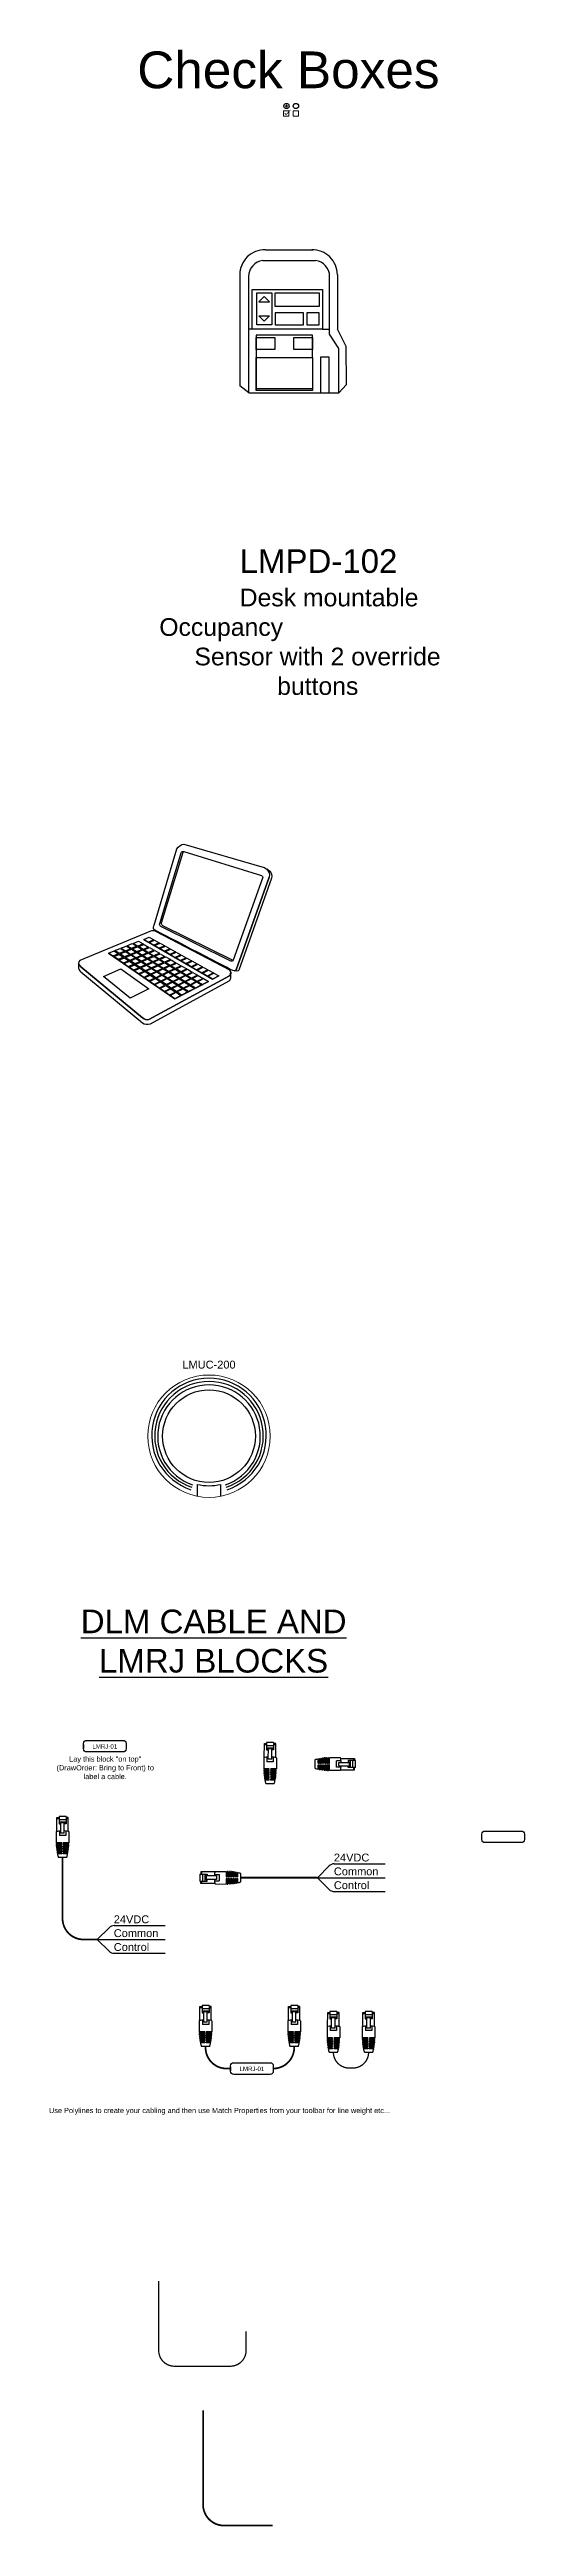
# Model space of a CAD drawing. Header units: inches. Extents: x 59 to 3361, y -1026 to 1732.
# Drawn here: x 2644 to 2780, y 52 to 761 of the extents above; entities that cross this region are included whole.
import ezdxf

# ---------------------------------------------------------------- set-up
doc = ezdxf.new("R2010")
doc.units = ezdxf.units.IN
doc.header["$MEASUREMENT"] = 0
doc.layers.add('WS_DETAIL', color=7, linetype='Continuous')
doc.styles.add('ARIAL', font='arial.ttf')

msp = doc.modelspace()

# ---------------------------------------------------------------- texts
at = {"style": 'ARIAL'}
for s, width, gutter_width, heights, insert, char_height, attachment_point in [('Check Boxes', 99.4261, 70, [0], (2712.13, 749.36), 10.5, 8), ('\\pi22.987;{\\H1.3333x;LMPD-102\\P\\pi1.0077;}Desk mountable Occupancy \\P\\pi10.052;Sensor with 2 override \\P\\pi33.696;buttons ', 89.8563, 70, [47.15], (2675.23, 617.69), 5.0625, 1), ('\\pi15.6;{\\H1.3333x;\\LDLM CABLE AND\\P\\pi20.816;LMRJ BLOCKS}', 105.9495, 70, [0], (2637.19, 314.54), 5.0625, 1), ('\\pi4.4033;Use Polylines to create your cabling and then use Match Properties from your toolbar for line weight etc...', 105.9495, 0.5, [0], (2639.3, 172.09), 1.5, 1)]:
    msp.add_mtext_dynamic_manual_height_columns(s, width=width, gutter_width=gutter_width, heights=heights, dxfattribs=dict(at, insert=insert, char_height=char_height, attachment_point=attachment_point))
at = {"insert": (2689.44, 385.7), "char_height": 2.25, "width": 40.9705, "attachment_point": 2, "style": 'ARIAL'}
msp.add_mtext('LMUC-200', dxfattribs=at)

# ---------------------------------------------------------------- blocks, each defined once
blk = doc.blocks.new('*U112')
for p, q in [((-1.8, 7.34), (-1.81, 4.17)), ((-1.64, 7.37), (-1.63, 11.37)), ((-1.63, 11.37), (-0.99, 11.37)), ((-1.63, 11.09), (-0.99, 11.09)), ((1, 11.65), (-0.99, 11.65)), ((-0.99, 11.65), (-0.99, 9.56)), ((-0.99, 10.79), (1, 10.79)), ((-0.99, 10.12), (1, 10.12)), ((-0.5, 9.76), (-0.99, 9.76)), ((-0.99, 9.56), (-0.5, 9.56)), ((-0.9, 7.49), (-0.9, 6.2)), ((-0.5, 6.9), (-0.49, 10.12)), ((0.51, 9.89), (-0.49, 9.89)), ((0.5, 6.89), (0.51, 10.12)), ((1, 9.56), (0.5, 9.56)), ((1, 9.76), (0.51, 9.76)), ((0.9, 7.49), (0.9, 6.2)), ((1, 11.65), (1, 9.56)), ((1.65, 11.37), (1, 11.37)), ((1, 11.09), (1.65, 11.09)), ((1.64, 7.37), (1.65, 11.37)), ((1.81, 7.33), (1.8, 4.16)), ((-0.21, 4.16), (-1.81, 4.17)), ((-0.21, 3.92), (-1.81, 3.92)), ((-0.21, 3.67), (-1.8, 3.67)), ((-0.21, 3.42), (-1.79, 3.43)), ((-0.21, 3.18), (-1.78, 3.18)), ((-0.22, 2.93), (-1.76, 2.93)), ((-0.22, 2.69), (-1.74, 2.69)), ((-0.22, 2.44), (-1.71, 2.44)), ((-0.22, 2.19), (-1.68, 2.19)), ((-0.22, 1.95), (-1.65, 1.95)), ((-0.22, 1.7), (-1.61, 1.7)), ((-0.22, 1.45), (-1.57, 1.45)), ((-0.22, 1.21), (-1.52, 1.21)), ((-0.22, 0.96), (-1.47, 0.96)), ((-1.21, 0), (1.21, 0)), ((0.9, 6.2), (-0.9, 6.2)), ((-0.81, 3.67), (-0.82, 3.43)), ((-0.82, 3.18), (-0.82, 2.93)), ((-0.82, 2.69), (-0.82, 2.44)), ((-0.82, 2.19), (-0.82, 1.95)), ((-0.82, 1.7), (-0.82, 1.45)), ((-0.82, 1.21), (-0.82, 0.96)), ((-0.81, 4.16), (-0.81, 3.92)), ((0.5, 6.89), (-0.5, 6.9)), ((-0.22, 2.93), (-0.21, 3.18)), ((-0.22, 2.44), (-0.22, 2.69)), ((-0.22, 1.95), (-0.22, 2.19)), ((-0.22, 1.45), (-0.22, 1.7)), ((-0.22, 0.96), (-0.22, 1.21)), ((-0.21, 3.92), (-0.21, 4.16)), ((-0.21, 3.42), (-0.21, 3.67)), ((0.2, 1.95), (0.2, 2.19)), ((1.67, 2.19), (0.2, 2.19)), ((1.64, 1.94), (0.2, 1.95)), ((0.2, 1.45), (0.2, 1.7)), ((1.6, 1.7), (0.2, 1.7)), ((1.55, 1.45), (0.2, 1.45)), ((0.2, 0.96), (0.2, 1.21)), ((1.51, 1.2), (0.2, 1.21)), ((1.45, 0.96), (0.2, 0.96)), ((0.21, 3.92), (0.21, 4.16)), ((1.8, 4.16), (0.21, 4.16)), ((1.8, 3.91), (0.21, 3.92)), ((0.21, 3.42), (0.21, 3.67)), ((1.79, 3.67), (0.21, 3.67)), ((1.78, 3.42), (0.21, 3.42)), ((0.21, 2.93), (0.21, 3.18)), ((1.77, 3.18), (0.21, 3.18)), ((1.75, 2.93), (0.21, 2.93)), ((0.21, 2.44), (0.21, 2.68)), ((1.73, 2.68), (0.21, 2.68)), ((1.7, 2.44), (0.21, 2.44)), ((0.8, 1.7), (0.8, 1.45)), ((0.8, 1.21), (0.8, 0.96)), ((0.81, 4.16), (0.81, 3.92)), ((0.81, 3.67), (0.81, 3.42)), ((0.81, 3.18), (0.81, 2.93)), ((0.81, 2.68), (0.81, 2.44)), ((0.81, 2.19), (0.81, 1.94))]:
    blk.add_line(p, q)
for centre, radius, start, end in [((-0.01, -0.65), 8.19, 93.42122, 102.66034), ((-0.01, -0.65), 8.19, 77.17806, 86.41718), ((13.26, 4.15), 15.07, 180.85618, 181.79342), ((13.26, 4.15), 15.07, 182.73115, 183.66964), ((13.26, 4.15), 15.07, 184.60914, 185.5499), ((13.26, 4.15), 15.07, 186.49219, 187.43627), ((13.26, 4.15), 15.07, 188.38241, 189.33088), ((13.26, 4.15), 15.07, 190.28195, 191.23592), ((13.26, 4.15), 15.07, 192.19309, 195.95706), ((-13.27, 4.18), 15.07, 343.88134, 347.64532), ((-13.27, 4.18), 15.07, 348.60248, 349.55645), ((-13.27, 4.18), 15.07, 350.50753, 351.456), ((-13.27, 4.18), 15.07, 352.40213, 353.34621), ((-13.27, 4.18), 15.07, 354.2885, 355.22926), ((-13.27, 4.18), 15.07, 356.16876, 357.10725), ((-13.27, 4.18), 15.07, 358.04499, 358.98222)]:
    blk.add_arc(centre, radius, start, end)
blk = doc.blocks.new('*U194')
for p, q in [((9.93, -35.16), (13.3, -31.79)), ((9.93, -35.16), (29.28, -35.16)), ((9.93, -35.16), (13.3, -38.52)), ((14.71, -31.2), (29.28, -31.2)), ((14.71, -39.11), (29.28, -39.11))]:
    blk.add_line(p, q)
at = {"const_width": 0.5}
blk.add_lwpolyline([(-0.01, -11.65), (-0.01, -29.16, 0.414214), (5.99, -35.16), (9.93, -35.16)], format="xyb", dxfattribs=at)
for centre, start, end in [((14.71, -33.2), 90, 135), ((14.71, -37.11), 225, 270)]:
    blk.add_arc(centre, 2, start, end)
blk.add_blockref('*U112', (-0.01, -11.65))
at = {"linetype": 'Continuous', "char_height": 2.25, "width": 37.309, "attachment_point": 4, "style": 'ARIAL'}
for s, insert in [('24VDC', (14.63, -29.41)), ('Common', (14.63, -33.36)), ('Control', (14.63, -37.32))]:
    blk.add_mtext(s, dxfattribs=dict(at, insert=insert))
blk = doc.blocks.new('*U278')
for p, q in [((-11.65, 1), (-9.56, 1)), ((-11.65, 1), (-11.65, -0.99)), ((-7.37, 1.64), (-11.37, 1.65)), ((-11.37, 1.65), (-11.37, 1)), ((-11.09, 1), (-11.09, 1.65)), ((-10.79, -0.99), (-10.79, 1)), ((-10.12, -0.99), (-10.12, 1)), ((-6.89, 0.5), (-10.12, 0.51)), ((-9.89, 0.51), (-9.89, -0.49)), ((-9.76, 1), (-9.76, 0.51)), ((-9.56, 1), (-9.56, 0.5)), ((-7.49, 0.9), (-6.2, 0.9)), ((-7.33, 1.81), (-4.16, 1.8)), ((-6.89, 0.5), (-6.9, -0.5)), ((-6.2, 0.9), (-6.2, -0.9)), ((-4.16, 1.8), (-4.16, 0.21)), ((-4.16, 0.81), (-3.92, 0.81)), ((-3.92, 0.21), (-4.16, 0.21)), ((-3.91, 1.8), (-3.92, 0.21)), ((-3.67, 1.79), (-3.67, 0.21)), ((-3.67, 0.81), (-3.42, 0.81)), ((-3.42, 0.21), (-3.67, 0.21)), ((-3.42, 1.78), (-3.42, 0.21)), ((-3.18, 1.77), (-3.18, 0.21)), ((-3.18, 0.81), (-2.93, 0.81)), ((-2.93, 0.21), (-3.18, 0.21)), ((-2.93, 1.75), (-2.93, 0.21)), ((-2.68, 1.73), (-2.68, 0.21)), ((-2.68, 0.81), (-2.44, 0.81)), ((-2.44, 0.21), (-2.68, 0.21)), ((-2.44, 1.7), (-2.44, 0.21)), ((-2.19, 1.67), (-2.19, 0.2)), ((-2.19, 0.81), (-1.94, 0.81)), ((-1.95, 0.2), (-2.19, 0.2)), ((-1.94, 1.64), (-1.95, 0.2)), ((-1.7, 1.6), (-1.7, 0.2)), ((-1.7, 0.8), (-1.45, 0.8)), ((-1.45, 0.2), (-1.7, 0.2)), ((-1.45, 1.55), (-1.45, 0.2)), ((-1.2, 1.51), (-1.21, 0.2)), ((-1.21, 0.8), (-0.96, 0.8)), ((-0.96, 0.2), (-1.21, 0.2)), ((-0.96, 1.45), (-0.96, 0.2)), ((0, -1.21), (0, 1.21)), ((-11.65, -0.99), (-9.56, -0.99)), ((-11.37, -1.63), (-11.37, -0.99)), ((-7.37, -1.64), (-11.37, -1.63)), ((-11.09, -1.63), (-11.09, -0.99)), ((-6.9, -0.5), (-10.12, -0.49)), ((-9.76, -0.5), (-9.76, -0.99)), ((-9.56, -0.99), (-9.56, -0.5)), ((-7.49, -0.9), (-6.2, -0.9)), ((-7.34, -1.8), (-4.17, -1.81)), ((-4.16, -0.21), (-4.17, -1.81)), ((-3.92, -0.21), (-4.16, -0.21)), ((-4.16, -0.81), (-3.92, -0.81)), ((-3.92, -0.21), (-3.92, -1.81)), ((-3.67, -0.21), (-3.67, -1.8)), ((-3.42, -0.21), (-3.67, -0.21)), ((-3.67, -0.81), (-3.43, -0.82)), ((-3.42, -0.21), (-3.43, -1.79)), ((-3.18, -0.21), (-3.18, -1.78)), ((-2.93, -0.22), (-3.18, -0.21)), ((-3.18, -0.82), (-2.93, -0.82)), ((-2.93, -0.22), (-2.93, -1.76)), ((-2.69, -0.22), (-2.69, -1.74)), ((-2.44, -0.22), (-2.69, -0.22)), ((-2.69, -0.82), (-2.44, -0.82)), ((-2.44, -0.22), (-2.44, -1.71)), ((-2.19, -0.22), (-2.19, -1.68)), ((-1.95, -0.22), (-2.19, -0.22)), ((-2.19, -0.82), (-1.95, -0.82)), ((-1.95, -0.22), (-1.95, -1.65)), ((-1.7, -0.22), (-1.7, -1.61)), ((-1.45, -0.22), (-1.7, -0.22)), ((-1.7, -0.82), (-1.45, -0.82)), ((-1.45, -0.22), (-1.45, -1.57)), ((-1.21, -0.22), (-1.21, -1.52)), ((-0.96, -0.22), (-1.21, -0.22)), ((-1.21, -0.82), (-0.96, -0.82)), ((-0.96, -0.22), (-0.96, -1.47))]:
    blk.add_line(p, q)
for centre, radius, start, end in [((0.65, -0.01), 8.19, 167.17806, 176.41718), ((-4.18, -13.27), 15.07, 88.04499, 88.98222), ((-4.18, -13.27), 15.07, 86.16876, 87.10725), ((-4.18, -13.27), 15.07, 84.2885, 85.22926), ((-4.18, -13.27), 15.07, 82.40213, 83.34621), ((-4.18, -13.27), 15.07, 80.50753, 81.456), ((-4.18, -13.27), 15.07, 78.60248, 79.55645), ((-4.18, -13.27), 15.07, 73.88134, 77.64532), ((0.65, -0.01), 8.19, 183.42122, 192.66034), ((-4.15, 13.26), 15.07, 270.85618, 271.79342), ((-4.15, 13.26), 15.07, 272.73115, 273.66964), ((-4.15, 13.26), 15.07, 274.60914, 275.5499), ((-4.15, 13.26), 15.07, 276.49219, 277.43627), ((-4.15, 13.26), 15.07, 278.38241, 279.33088), ((-4.15, 13.26), 15.07, 280.28195, 281.23592), ((-4.15, 13.26), 15.07, 282.19309, 285.95706)]:
    blk.add_arc(centre, radius, start, end)
blk = doc.blocks.new('*U193')
for p, q in [((33.56, -0.01), (36.93, 3.36)), ((38.35, 3.95), (52.92, 3.95)), ((33.56, -0.01), (52.92, -0.01)), ((33.56, -0.01), (36.93, -3.38)), ((38.35, -3.96), (52.92, -3.96))]:
    blk.add_line(p, q)
at = {"const_width": 0.5}
blk.add_lwpolyline([(11.65, -0.01), (33.56, -0.01)], dxfattribs=at)
for centre, start, end in [((38.35, 1.95), 90, 135), ((38.35, -1.96), 225, 270)]:
    blk.add_arc(centre, 2, start, end)
blk.add_blockref('*U278', (11.65, -0.01))
at = {"linetype": 'Continuous', "char_height": 2.25, "width": 37.309, "attachment_point": 4, "style": 'ARIAL'}
for s, insert in [('24VDC', (38.27, 5.74)), ('Common', (38.27, 1.78)), ('Control', (38.27, -2.17))]:
    blk.add_mtext(s, dxfattribs=dict(at, insert=insert))
blk = doc.blocks.new('*U219')
at = {"linetype": 'Continuous', "lineweight": 0, "flags": 128}
blk.add_lwpolyline([(-0.75, -0.75), (0.75, -0.75), (0.75, 0.75), (-0.75, 0.75)], close=True, dxfattribs=at)
at = {"lineweight": 0, "const_width": 0.2}
blk.add_lwpolyline([(-0.45, 0.15), (-0.07, -0.37), (1.17, 0.99)], dxfattribs=at)
blk = doc.blocks.new('*U117')
blk.add_circle((0, 0), 0.75)
blk = doc.blocks.new('*U220')
at = {"const_width": 0.375}
blk.add_lwpolyline([(-0.1875, 0, 1), (0.1875, 0, 1)], format="xyb", close=True, dxfattribs=at)
blk.add_circle((0, 0), 0.75)
blk = doc.blocks.new('*U118')
at = {"linetype": 'Continuous', "lineweight": 0, "flags": 128}
blk.add_lwpolyline([(-0.75, -0.75), (0.75, -0.75), (0.75, 0.75), (-0.75, 0.75)], close=True, dxfattribs=at)
blk = doc.blocks.new('*U249')
at = {"insert": (0, -0.08), "char_height": 1.25, "attachment_point": 5, "style": 'ARIAL', "bg_fill": 3, "box_fill_scale": 1, "bg_fill_color": 256, "bg_fill_transparency": 0}
blk.add_mtext_dynamic_manual_height_columns('LMRJ-01', width=12.0337, gutter_width=70, heights=[2.35], dxfattribs=at)
blk.add_lwpolyline([(-5.21, 1.66), (5.21, 1.66, -0.414214), (6.09, 0.78), (6.09, -0.78, -0.414214), (5.21, -1.66), (-5.21, -1.66, -0.414214), (-6.09, -0.78), (-6.09, 0.78, -0.414214)], format="xyb", close=True)
blk = doc.blocks.new('*U116')
for p, q in [((0, 1.21), (0, -1.21)), ((0.96, 0.22), (0.96, 1.47)), ((1.21, 0.82), (0.96, 0.82)), ((0.96, 0.22), (1.21, 0.22)), ((1.21, 0.22), (1.21, 1.52)), ((1.45, 0.22), (1.45, 1.57)), ((1.7, 0.82), (1.45, 0.82)), ((1.45, 0.22), (1.7, 0.22)), ((1.7, 0.22), (1.7, 1.61)), ((1.95, 0.22), (1.95, 1.65)), ((2.19, 0.82), (1.95, 0.82)), ((1.95, 0.22), (2.19, 0.22)), ((2.19, 0.22), (2.19, 1.68)), ((2.44, 0.22), (2.44, 1.71)), ((2.69, 0.82), (2.44, 0.82)), ((2.44, 0.22), (2.69, 0.22)), ((2.69, 0.22), (2.69, 1.74)), ((2.93, 0.22), (2.93, 1.76)), ((3.18, 0.82), (2.93, 0.82)), ((2.93, 0.22), (3.18, 0.21)), ((3.18, 0.21), (3.18, 1.78)), ((3.42, 0.21), (3.43, 1.79)), ((3.42, 0.21), (3.67, 0.21)), ((3.67, 0.81), (3.43, 0.82)), ((3.67, 0.21), (3.67, 1.8)), ((3.92, 0.21), (3.92, 1.81)), ((4.16, 0.81), (3.92, 0.81)), ((3.92, 0.21), (4.16, 0.21)), ((4.16, 0.21), (4.17, 1.81)), ((7.34, 1.8), (4.17, 1.81)), ((6.2, -0.9), (6.2, 0.9)), ((7.49, 0.9), (6.2, 0.9)), ((6.89, -0.5), (6.9, 0.5)), ((6.9, 0.5), (10.12, 0.49)), ((7.37, 1.64), (11.37, 1.63)), ((11.65, 0.99), (9.56, 0.99)), ((9.56, 0.99), (9.56, 0.5)), ((9.76, 0.5), (9.76, 0.99)), ((9.89, -0.51), (9.89, 0.49)), ((10.12, 0.99), (10.12, -1)), ((10.79, 0.99), (10.79, -1)), ((11.09, 1.63), (11.09, 0.99)), ((11.37, 1.63), (11.37, 0.99)), ((11.65, -1), (11.65, 0.99)), ((0.96, -0.2), (1.21, -0.2)), ((0.96, -1.45), (0.96, -0.2)), ((1.21, -0.8), (0.96, -0.8)), ((1.2, -1.51), (1.21, -0.2)), ((1.45, -0.2), (1.7, -0.2)), ((1.45, -1.55), (1.45, -0.2)), ((1.7, -0.8), (1.45, -0.8)), ((1.7, -1.6), (1.7, -0.2)), ((1.94, -1.64), (1.95, -0.2)), ((2.19, -0.81), (1.94, -0.81)), ((1.95, -0.2), (2.19, -0.2)), ((2.19, -1.67), (2.19, -0.2)), ((2.44, -0.21), (2.68, -0.21)), ((2.44, -1.7), (2.44, -0.21)), ((2.68, -0.81), (2.44, -0.81)), ((2.68, -1.73), (2.68, -0.21)), ((2.93, -0.21), (3.18, -0.21)), ((2.93, -1.75), (2.93, -0.21)), ((3.18, -0.81), (2.93, -0.81)), ((3.18, -1.77), (3.18, -0.21)), ((3.42, -0.21), (3.67, -0.21)), ((3.42, -1.78), (3.42, -0.21)), ((3.67, -0.81), (3.42, -0.81)), ((3.67, -1.79), (3.67, -0.21)), ((3.91, -1.8), (3.92, -0.21)), ((3.92, -0.21), (4.16, -0.21)), ((4.16, -0.81), (3.92, -0.81)), ((4.16, -1.8), (4.16, -0.21)), ((7.33, -1.81), (4.16, -1.8)), ((7.49, -0.9), (6.2, -0.9)), ((6.89, -0.5), (10.12, -0.51)), ((7.37, -1.64), (11.37, -1.65)), ((9.56, -1), (9.56, -0.5)), ((11.65, -1), (9.56, -1)), ((9.76, -1), (9.76, -0.51)), ((11.09, -1), (11.09, -1.65)), ((11.37, -1.65), (11.37, -1))]:
    blk.add_line(p, q)
for centre, radius, start, end in [((4.15, -13.26), 15.07, 102.19309, 105.95706), ((4.15, -13.26), 15.07, 100.28195, 101.23592), ((4.15, -13.26), 15.07, 98.38241, 99.33088), ((4.15, -13.26), 15.07, 96.49219, 97.43627), ((4.15, -13.26), 15.07, 94.60914, 95.5499), ((4.15, -13.26), 15.07, 92.73115, 93.66964), ((4.15, -13.26), 15.07, 90.85618, 91.79342), ((-0.65, 0.01), 8.19, 3.42122, 12.66034), ((4.18, 13.27), 15.07, 253.88134, 257.64532), ((4.18, 13.27), 15.07, 258.60248, 259.55645), ((4.18, 13.27), 15.07, 260.50753, 261.456), ((4.18, 13.27), 15.07, 262.40213, 263.34621), ((4.18, 13.27), 15.07, 264.2885, 265.22926), ((4.18, 13.27), 15.07, 266.16876, 267.10725), ((4.18, 13.27), 15.07, 268.04499, 268.98222), ((-0.65, 0.01), 8.19, 347.17806, 356.41718)]:
    blk.add_arc(centre, radius, start, end)
blk = doc.blocks.new('*U129')
at = {"layer": 'WS_DETAIL', "const_width": 0.5}
for points in [[(0, 32.54), (0, 6)], [(33.31, 6), (33.31, 13.31)], [(6, 0), (27.31, 0)]]:
    blk.add_lwpolyline(points, dxfattribs=at)
for points in [[(0, 6, 0.414214), (6, 0)], [(27.31, 0, 0.414214), (33.31, 6)]]:
    blk.add_lwpolyline(points, format="xyb", dxfattribs=at)
blk = doc.blocks.new('*U152')
at = {"layer": 'WS_DETAIL', "const_width": 0.5}
for points in [[(0, 6.36), (0, 6)], [(6, 0), (19.34, 0)], [(25.34, 6), (25.34, 6.36)]]:
    blk.add_lwpolyline(points, dxfattribs=at)
for points in [[(0, 6, 0.414214), (6, 0)], [(19.34, 0, 0.414214), (25.34, 6)]]:
    blk.add_lwpolyline(points, format="xyb", dxfattribs=at)
blk = doc.blocks.new('*U142')
at = {"const_width": 0.5}
for points in [[(0, 32.98), (0, 6)], [(6, 0), (19.85, 0)]]:
    blk.add_lwpolyline(points, dxfattribs=at)
blk.add_lwpolyline([(0, 6, 0.414214), (6, 0)], format="xyb", dxfattribs=at)
blk = doc.blocks.new('Laptop_TW')
for p, q in [((-6.57, 7.1), (13.1, -4.27)), ((-16.63, 3.18), (2.25, -9.87)), ((-12.27, 0.15), (-3.67, -5.8)), ((-1.92, -4.98), (-10.62, 0.85)), ((-18.06, -3.57), (-13.11, -1.34)), ((-18.06, -3.57), (-13.11, -1.34)), ((-10.49, -9.76), (-18.06, -3.57)), ((-13.11, -1.34), (-5.14, -7.07)), ((-13.11, -1.34), (-5.14, -7.07)), ((-5.14, -7.07), (-10.49, -9.76)), ((-3.67, -5.8), (-1.92, -4.98)), ((2.25, -9.87), (11.92, -4.94)), ((13.1, -4.27), (14.86, -3.37))]:
    blk.add_line(p, q)
for points in [[(-6.57, 7.1), (-5.02, 7.71), (-3.71, 6.97), (-5.28, 6.33)], [(-16.63, 3.18), (-15.08, 3.79), (-13.84, 2.96), (-15.41, 2.33)], [(-12.35, 1.97), (-13.94, 1.31), (-15.17, 2.17), (-13.6, 2.81)], [(-14.86, 3.9), (-13.31, 4.51), (-11.99, 3.7), (-13.57, 3.07)], [(-10.87, 0.98), (-12.47, 0.3), (-13.7, 1.16), (-12.12, 1.82)], [(-10.49, 2.73), (-12.08, 2.08), (-13.38, 2.91), (-11.81, 3.55)], [(-13.15, 4.57), (-11.6, 5.18), (-10.3, 4.39), (-11.87, 3.75)], [(-9.38, -0.02), (-11, -0.72), (-12.24, 0.15), (-10.64, 0.83)], [(-8.99, 1.77), (-10.6, 1.09), (-11.9, 1.93), (-10.32, 2.59)], [(-8.77, 3.45), (-10.36, 2.79), (-11.65, 3.61), (-10.09, 4.25)], [(-11.45, 5.27), (-9.9, 5.88), (-8.58, 5.11), (-10.15, 4.48)], [(-7.49, 0.8), (-9.12, 0.1), (-10.42, 0.94), (-8.82, 1.62)], [(-7.25, 2.5), (-8.86, 1.82), (-10.16, 2.65), (-8.57, 3.31)], [(-7.03, 4.19), (-8.62, 3.54), (-9.93, 4.34), (-8.37, 4.97)], [(-9.61, 5.93), (-8.06, 6.54), (-6.74, 5.79), (-8.32, 5.15)], [(-5.99, -0.17), (-7.63, -0.89), (-8.94, -0.05), (-7.33, 0.66)], [(-5.73, 1.56), (-7.35, 0.86), (-8.66, 1.69), (-7.06, 2.37)], [(-5.49, 3.27), (-7.1, 2.59), (-8.41, 3.4), (-6.83, 4.06)], [(-5.19, 4.9), (-6.78, 4.24), (-8.08, 5.01), (-6.51, 5.65)], [(-4.21, 0.62), (-5.84, -0.11), (-7.16, 0.72), (-5.55, 1.43)], [(-3.95, 2.36), (-5.57, 1.65), (-6.89, 2.46), (-5.29, 3.14)], [(-3.63, 4), (-5.24, 3.32), (-6.55, 4.1), (-4.96, 4.76)], [(-2.68, -0.32), (-4.34, -1.07), (-5.67, -0.24), (-4.04, 0.5)], [(-2.41, 1.44), (-4.04, 0.71), (-5.37, 1.52), (-3.75, 2.23)], [(-2.16, 6.11), (-3.75, 5.45), (-5.05, 6.22), (-3.48, 6.86)], [(-2.08, 3.11), (-3.7, 2.4), (-5.02, 3.19), (-3.42, 3.87)], [(-0.87, 0.52), (-2.52, -0.23), (-3.85, 0.58), (-2.21, 1.32)], [(-0.61, 5.24), (-2.22, 4.56), (-3.52, 5.34), (-1.94, 6)], [(-0.52, 2.21), (-2.16, 1.49), (-3.49, 2.27), (-1.87, 2.98)], [(0.68, -0.4), (-0.99, -1.17), (-2.33, -0.36), (-0.68, 0.4)], [(0.94, 4.38), (-0.69, 3.68), (-2, 4.46), (-0.4, 5.15)], [(1.03, 1.32), (-0.62, 0.57), (-1.96, 1.36), (-0.32, 2.09)], [(2.48, 3.52), (0.85, 2.8), (-0.48, 3.58), (1.14, 4.29)], [(2.59, 0.42), (0.92, -0.35), (-0.42, 0.45), (1.23, 1.21)], [(4.03, 2.66), (2.38, 1.91), (1.04, 2.7), (2.68, 3.43)], [(4.14, -0.47), (2.46, -1.26), (1.11, -0.47), (2.77, 0.32)], [(5.58, 1.8), (3.91, 1.03), (2.57, 1.82), (4.22, 2.58)], [(7.13, 0.94), (5.44, 0.15), (4.09, 0.94), (5.76, 1.72)], [(8.67, 0.08), (6.97, -0.74), (5.61, 0.06), (7.3, 0.87)], [(10.22, -0.78), (8.5, -1.62), (7.14, -0.82), (8.84, 0.01)], [(-7.89, -1.01), (-9.53, -1.74), (-10.78, -0.86), (-9.16, -0.15)], [(-6.4, -2.01), (-8.05, -2.75), (-9.32, -1.87), (-7.69, -1.14)], [(-4.91, -3), (-6.58, -3.77), (-7.86, -2.88), (-6.21, -2.12)], [(-4.49, -1.14), (-6.15, -1.89), (-7.46, -1.03), (-5.83, -0.3)], [(-3.43, -3.99), (-5.11, -4.79), (-6.39, -3.89), (-4.73, -3.11)], [(-2.99, -2.11), (-4.66, -2.88), (-5.98, -2.02), (-4.34, -1.26)], [(-1.94, -4.99), (-3.64, -5.8), (-4.93, -4.91), (-3.25, -4.1)], [(-1.49, -3.07), (-3.18, -3.87), (-4.51, -3), (-2.84, -2.22)], [(-1.16, -1.26), (-2.83, -2.03), (-4.17, -1.2), (-2.52, -0.44)], [(-0.45, -5.98), (-2.17, -6.82), (-3.47, -5.92), (-1.77, -5.08)], [(0.01, -4.04), (-1.69, -4.86), (-3.03, -3.99), (-1.34, -3.18)], [(0.36, -2.21), (-1.32, -3), (-2.68, -2.16), (-1.01, -1.38)], [(1.04, -6.97), (-0.7, -7.84), (-2.01, -6.93), (-0.29, -6.07)], [(1.51, -5.01), (-0.21, -5.85), (-1.55, -4.98), (0.15, -4.14)], [(1.88, -3.15), (0.18, -3.96), (-1.18, -3.12), (0.5, -2.32)], [(2.22, -1.32), (0.53, -2.11), (-0.8, -1.29), (0.86, -0.51)], [(2.52, -7.97), (0.78, -8.85), (-0.55, -7.94), (1.19, -7.06)], [(3.01, -5.98), (1.27, -6.84), (-0.07, -5.96), (1.65, -5.11)], [(3.41, -4.09), (1.69, -4.93), (0.32, -4.09), (2.02, -3.25)], [(3.76, -2.24), (2.06, -3.06), (0.72, -2.23), (2.4, -1.43)], [(4.51, -6.95), (2.76, -7.83), (1.41, -6.95), (3.14, -6.07)], [(4.93, -5.03), (3.2, -5.89), (1.81, -5.05), (3.53, -4.19)], [(5.3, -3.16), (3.59, -4), (2.24, -3.17), (3.94, -2.34)], [(5.7, -1.37), (4, -2.18), (2.64, -1.38), (4.32, -0.57)], [(4.64, -7.03), (6.01, -7.91), (4.24, -8.82), (2.89, -7.93)], [(6.45, -5.97), (4.7, -6.86), (3.31, -6.01), (5.04, -5.13)], [(6.85, -4.08), (5.11, -4.94), (3.76, -4.11), (5.47, -3.25)], [(7.26, -2.26), (5.54, -3.1), (4.17, -2.29), (5.87, -1.46)], [(6.55, -6.07), (7.97, -6.92), (6.21, -7.82), (4.81, -6.97)], [(8.39, -5), (6.64, -5.88), (5.28, -5.05), (7.01, -4.17)], [(8.81, -3.15), (7.08, -4.02), (5.7, -3.2), (7.42, -2.35)], [(8.55, -5.08), (9.93, -5.92), (8.17, -6.82), (6.8, -5.99)], [(10.37, -4.05), (8.62, -4.93), (7.23, -4.12), (8.96, -3.24)], [(11.77, -1.65), (10.04, -2.51), (8.66, -1.7), (10.38, -0.84)], [(10.51, -4.13), (11.92, -4.94), (10.16, -5.85), (8.76, -5.03)], [(13.32, -2.51), (11.57, -3.39), (10.18, -2.58), (11.92, -1.7)], [(13.46, -2.56), (14.86, -3.37), (13.1, -4.27), (11.71, -3.46)], [(2.66, -8.04), (4.01, -8.96), (2.25, -9.87), (0.92, -8.95)]]:
    blk.add_lwpolyline(points, close=True)
for points in [[(-3.65, 11.12), (-3.65, 11.12), (2.86, 32.95), (2.86, 32.95)], [(-2.04, 11.58), (-2.04, 11.58), (4.12, 31.85), (4.12, 31.85)], [(-1.49, 11.8), (-1.49, 11.8), (4.67, 32.06), (4.67, 32.06)], [(2.86, 32.95), (3.23, 33.59), (4.06, 34.3), (4.89, 34.3)], [(4.12, 31.85), (4.22, 32.15), (4.54, 32.32), (4.84, 32.23)], [(4.84, 32.23), (4.84, 32.23), (27.03, 25.31), (27.03, 25.31)], [(4.89, 34.3), (4.89, 34.3), (27.82, 27.65), (27.82, 27.65)], [(27.38, 24.61), (27.38, 24.61), (18.97, 1.18), (18.97, 1.18)], [(29.25, 24.91), (29.25, 24.91), (19.79, -1.62), (19.79, -1.62)], [(27.03, 25.31), (27.33, 25.22), (27.49, 24.91), (27.38, 24.61)], [(27.82, 27.65), (27.82, 27.65), (29.73, 26.7), (29.25, 24.91)], [(-4.84, 9.33), (-4.84, 9.33), (-24.86, 1.01), (-24.86, 1.01)], [(-3.17, 9.33), (-3.67, 9.63), (-4.12, 9.68), (-4.84, 9.33)], [(-3.53, 9.8), (-4.12, 10.16), (-3.65, 11.12), (-3.65, 11.12)], [(18.02, -1.68), (18.02, -1.68), (-3.17, 9.33), (-3.17, 9.33)], [(-1.7, 10.78), (-1.99, 10.92), (-2.14, 11.28), (-2.04, 11.58)], [(18.27, 0.9), (18.27, 0.9), (-1.7, 10.78), (-1.7, 10.78)], [(-1.15, 11), (-1.43, 11.14), (-1.58, 11.5), (-1.49, 11.8)], [(18.82, 1.11), (18.82, 1.11), (-1.15, 11), (-1.15, 11)], [(-24.86, 1.01), (-25.46, 0.65), (-25.34, 0.05), (-24.62, -0.78)], [(-24.62, -0.78), (-24.98, -0.37), (-25.19, -0.01), (-25.23, 0.29)], [(-25.23, 0.29), (-25.23, 0.29), (-25.23, -1.14), (-25.23, -1.14)], [(18.97, 1.18), (18.87, 0.89), (18.55, 0.76), (18.27, 0.9)], [(-25.23, -1.14), (-25.19, -1.44), (-24.98, -1.8), (-24.62, -2.22)], [(-6.95, -15.35), (-6.95, -15.35), (-24.62, -0.78), (-24.62, -0.78)], [(-24.62, -0.78), (-24.62, -0.78), (-6.95, -15.35), (-6.95, -15.35)], [(-24.62, -2.22), (-24.62, -2.22), (-6.95, -16.78), (-6.95, -16.78)], [(17.88, -3.29), (17.88, -3.29), (-5.16, -15.83), (-5.16, -15.83)], [(-5.16, -15.83), (-5.16, -15.83), (17.88, -3.29), (17.88, -3.29)], [(-4.7, -17.03), (-4.7, -17.03), (17.79, -4.72), (17.79, -4.72)], [(17.79, -4.72), (18.26, -4.31), (18.36, -4.03), (18.3, -3.79)], [(17.88, -3.29), (18.49, -2.54), (18.35, -2.01), (18.02, -1.68)], [(18.29, -2.28), (18.35, -2.52), (18.35, -2.88), (17.88, -3.29)], [(18.3, -3.79), (18.3, -3.79), (18.29, -2.28), (18.29, -2.28)], [(-5.16, -15.83), (-5.76, -16.07), (-6.35, -15.71), (-6.95, -15.35)], [(-6.95, -15.35), (-6.35, -15.71), (-5.76, -16.07), (-5.16, -15.83)], [(-6.95, -16.78), (-6.35, -17.14), (-5.59, -17.39), (-4.7, -17.03)]]:
    blk.add_open_spline(points, degree=3)
for points, knots in [([(28.53, 27.3), (28.53, 27.3), (30.44, 26.34), (29.97, 24.55), (29.97, 24.55), (20.57, -1.74), (20.57, -1.74), (20.45, -1.92), (20.3, -2.01), (20.06, -1.99), (20.06, -1.99), (19.29, -1.87), (19.29, -1.87), (19.52, -1.89), (19.67, -1.8), (19.79, -1.62), (19.79, -1.62), (29.25, 24.91), (29.25, 24.91)], [0, 0, 0, 0, 1, 1, 1, 2, 2, 2, 3, 3, 3, 4, 4, 4, 5, 5, 5, 6, 6, 6, 6]), ([(19.79, -1.62), (19.55, -1.98), (19.2, -1.98), (18.24, -1.5), (17.29, -1.02), (-3.53, 9.8), (-3.53, 9.8)], [5, 5, 5, 5, 6, 6, 6, 7, 7, 7, 7])]:
    blk.add_open_spline(points, degree=3, knots=knots)

# ---------------------------------------------------------------- linework, layer by layer
for p, q in [((2705.61, 703.33), (2719.12, 703.33)), ((2698.23, 696.16), (2698.23, 664.37)), ((2700.78, 680.31), (2700.78, 695.71)), ((2704.83, 700.23), (2719.86, 700.23)), ((2723.92, 680.31), (2723.92, 695.71)), ((2726.13, 696.16), (2726.13, 680.59)), ((2705.24, 689.93), (2703.73, 688.42)), ((2703.73, 688.42), (2706.75, 688.42)), ((2705.24, 689.93), (2706.75, 688.42)), ((2701.79, 680.59), (2700.78, 680.59)), ((2700.78, 662.4), (2700.78, 680.31)), ((2705.24, 682.91), (2703.73, 684.42)), ((2703.73, 684.42), (2706.75, 684.42)), ((2705.24, 682.91), (2706.75, 684.42)), ((2721.86, 680.59), (2723.92, 680.59)), ((2723.92, 679.18), (2723.92, 680.5)), ((2728.67, 675.67), (2726.13, 680.58)), ((2726.59, 675.13), (2723.92, 679.18)), ((2726.59, 662.4), (2726.59, 675.13)), ((2728.75, 664.83), (2728.67, 675.67)), ((2702.94, 672.55), (2702.94, 663.04)), ((2700.78, 662.4), (2698.23, 664.37)), ((2700.78, 662.4), (2726.59, 662.4)), ((2702.95, 663.64), (2718.83, 663.64)), ((2726.59, 662.4), (2728.75, 664.83)), ((2686.14, 346.94), (2686.14, 350.33)), ((2692.75, 350.34), (2692.75, 346.94))]:
    msp.add_line(p, q)
for points in [[(2701.79, 691.96), (2721.86, 691.96), (2721.86, 680.59), (2701.79, 680.59)], [(2703.12, 690.98), (2707.36, 690.98), (2707.36, 681.87), (2703.12, 681.87)], [(2720.92, 687.09), (2708.35, 687.09), (2708.35, 690.98), (2720.92, 690.98)], [(2708.35, 681.87), (2716.47, 681.87), (2716.47, 685.26), (2708.35, 685.26)], [(2717.39, 681.87), (2720.92, 681.87), (2720.92, 685.26), (2717.39, 685.26)], [(2702.94, 672.55), (2718.98, 672.55), (2718.98, 678.92), (2702.94, 678.92)], [(2702.94, 678.26), (2708.26, 678.26), (2708.26, 674.85), (2702.94, 674.85)], [(2713.65, 678.26), (2718.98, 678.26), (2718.98, 674.85), (2713.65, 674.85)], [(2702.94, 672.55), (2718.98, 672.55), (2718.98, 663.04), (2702.94, 663.04)], [(2721.32, 662.4), (2723.83, 662.4), (2723.83, 672.62), (2721.32, 672.62)]]:
    msp.add_lwpolyline(points, close=True)
msp.add_lwpolyline([(2768.31, 251.23), (2778.73, 251.23, -0.414214), (2779.6, 250.35), (2779.6, 248.78, -0.414214), (2778.73, 247.91), (2768.31, 247.91, -0.414214), (2767.43, 248.78), (2767.43, 250.35, -0.414214)], format="xyb", close=True)
at = {"const_width": 0.375}
msp.add_lwpolyline([(2724.99, 187.97, 0.414214), (2729.49, 183.47), (2730.56, 183.47, 0.414214), (2735.06, 187.97)], format="xyb", dxfattribs=at)
msp.add_circle((2689.44, 364.12), 13.26)
for centre, radius, start, end in [((2705.4, 696.16), 7.17, 88.66697, 180), ((2718.96, 696.16), 7.17, 0, 91.33303), ((2705.32, 695.71), 4.55, 96.2457, 180), ((2719.37, 695.71), 4.55, 0, 83.7543), ((2689.44, 364.34), 16.38, 288.48328, 251.51672), ((2689.44, 364.23), 15.53, 288.6014, 251.3986), ((2689.44, 364.12), 14.67, 288.7334, 251.2666), ((2689.44, 364.12), 14.17, 256.53278, 283.50293)]:
    msp.add_arc(centre, radius, start, end)
at = {"lineweight": 18}
msp.add_open_spline([(2706.93, 364.12), (2706.93, 354.46), (2699.1, 346.63), (2689.44, 346.63), (2679.78, 346.63), (2671.95, 354.46), (2671.95, 364.12), (2671.95, 373.78), (2679.78, 381.61), (2689.44, 381.61), (2699.1, 381.61), (2706.93, 373.78), (2706.93, 364.12)], degree=3, knots=[0, 0, 0, 0, 1, 1, 1, 2, 2, 2, 3, 3, 3, 4, 4, 4, 4], dxfattribs=at)

# ---------------------------------------------------------------- block references
for name, p in [('*U220', (2711.59, 744.41)), ('*U117', (2714.29, 744.41)), ('Laptop_TW', (2677.38, 499.07)), ('*U249', (2659.65, 275.5)), ('*U112', (2706.89, 264.86)), ('*U116', (2719.68, 270.37)), ('*U194', (2647.59, 255.38)), ('*U193', (2686.86, 237.9)), ('*U112', (2688.45, 189.68)), ('*U112', (2713.79, 189.68)), ('*U112', (2724.99, 187.97)), ('*U112', (2735.06, 187.97)), ('*U152', (2688.45, 183.32)), ('*U142', (2687.74, 52.66))]:
    msp.add_blockref(name, p)
at = {"lineweight": 0}
for name, p in [('*U219', (2711.53, 742.31)), ('*U118', (2714.29, 742.31))]:
    msp.add_blockref(name, p, dxfattribs=at)
at = {"xscale": 0.75, "yscale": 0.75, "zscale": 0.75}
msp.add_blockref('*U129', (2675.06, 98.22), dxfattribs=at)

msp.set_redraw_order([(e.dxf.handle, doc.entitydb.next_handle()) for e in msp.query("TEXT MTEXT ATTDEF DIMENSION ARC_DIMENSION")])  # texts and dimensions are drawn at this point

# ---------------------------------------------------------------- next in the draw order: block references
msp.add_blockref('*U249', (2701.71, 183.32))

# ---------------------------------------------------------------- next in the draw order: texts
at = {"insert": (2659.78, 272.57), "char_height": 1.5, "attachment_point": 2, "style": 'ARIAL'}
msp.add_mtext_dynamic_manual_height_columns('Lay this block "on top" (DrawOrder: Bring to Front) to label a cable.', width=32.4626, gutter_width=0.5, heights=[0], dxfattribs=at)

doc.saveas('drawing.dxf')
